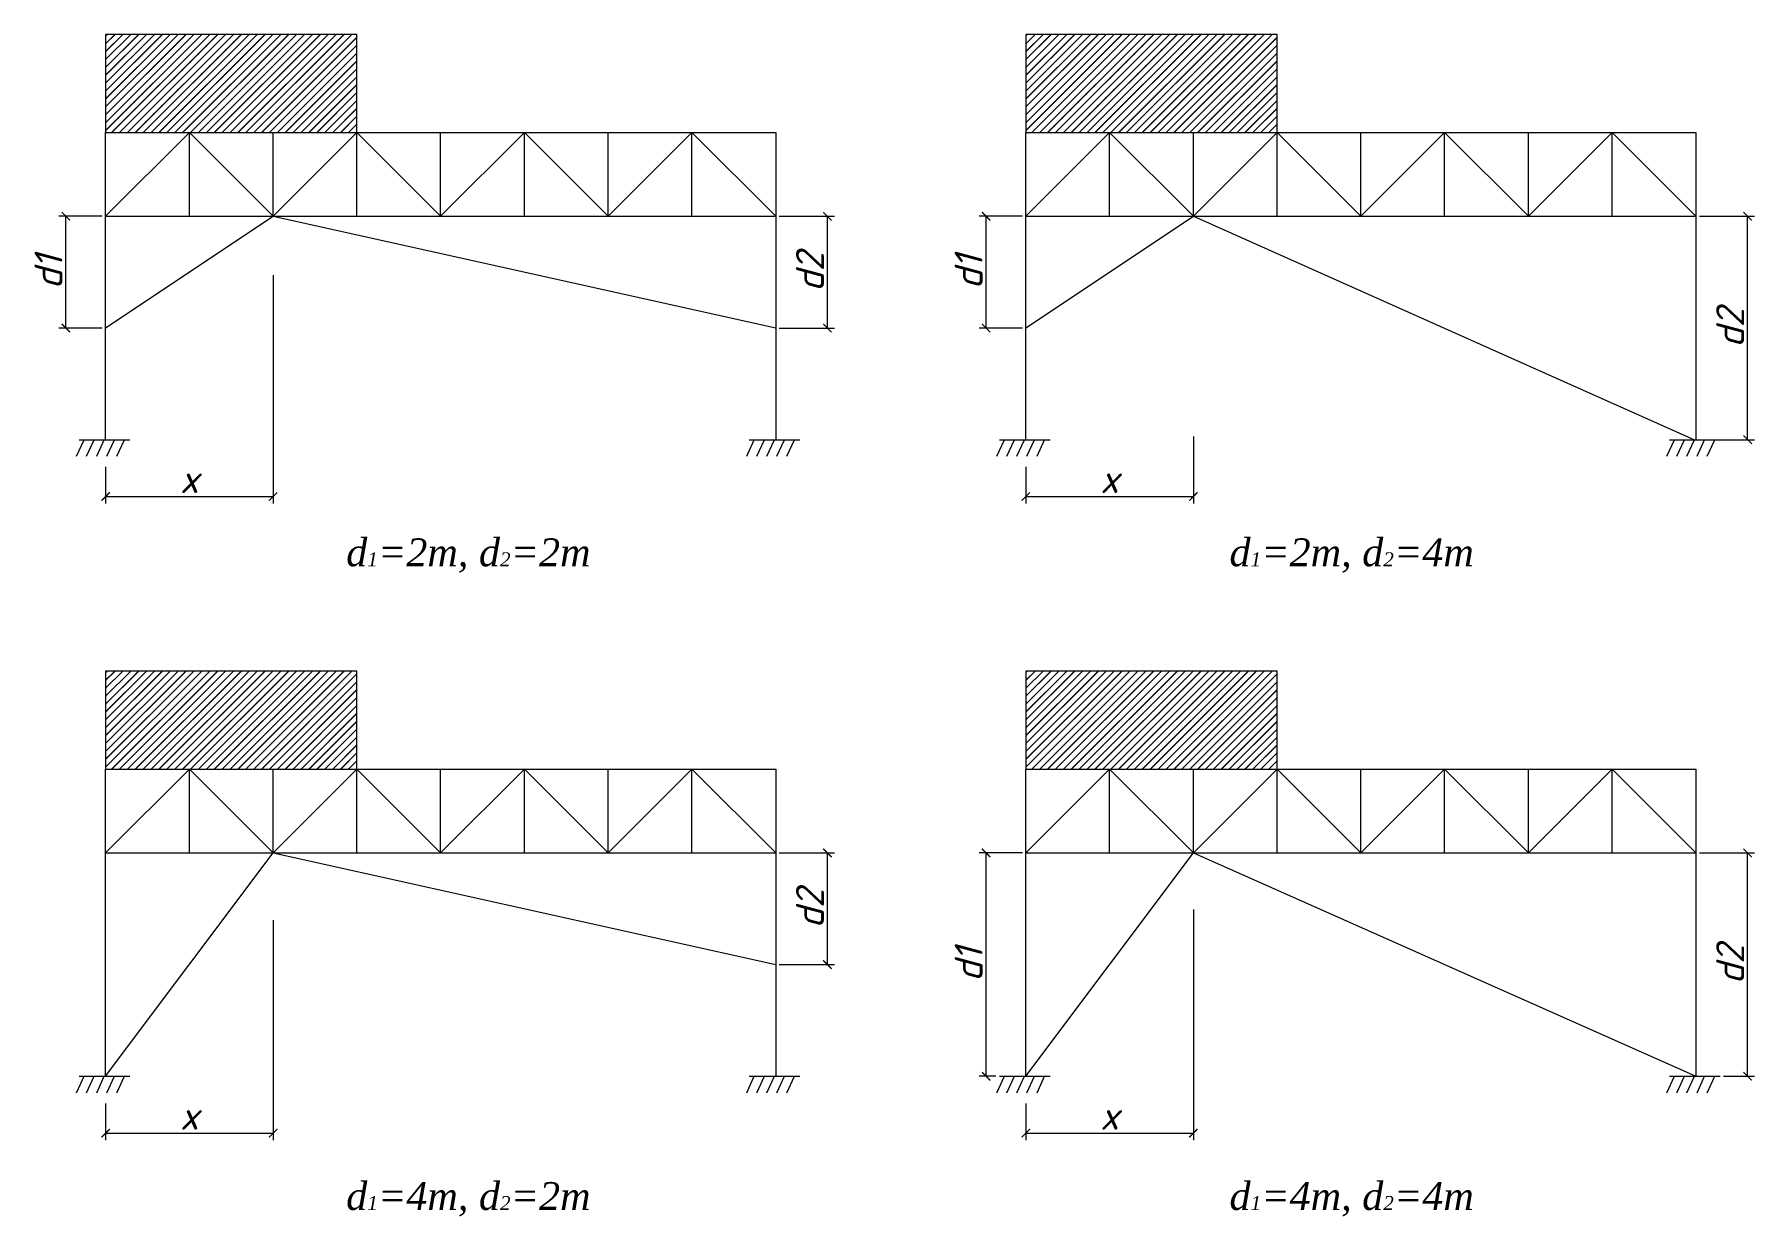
# Model space of a CAD drawing. Header units: millimetres. Extents: x 0 to 4970, y -594 to 1412.
# Drawn here: x 2735.2 to 3043.3, y 1200.3 to 1412 of the extents above; entities that cross this region are included whole.
import ezdxf

# ---------------------------------------------------------------- set-up
doc = ezdxf.new("R2010")
doc.units = ezdxf.units.MM
doc.header["$LTSCALE"] = 0.35
doc.header["$PDMODE"] = 3
doc.layers.get('0').update_dxf_attribs({"lineweight": 50})
doc.layers.add('0.35', color=7, linetype='Continuous', lineweight=35)
doc.layers.add('Kich Thuoc', color=1, linetype='Continuous', lineweight=20)
doc.styles.get("Standard").update_dxf_attribs({"font": 'isocpeur.ttf'})
doc.styles.add('vNTNS', font='times.ttf')
doc.dimstyles.new('Dim100', dxfattribs={"dimtxt": 2.5, "dimasz": 1.5, "dimexe": 1.25, "dimexo": 0.625, "dimtad": 1, "dimlfac": 100, "dimtxsty": 'Standard', "dimblk": 'ARCHTICK', "dimcen": 2.5, "dimadec": 0, "dimazin": 0, "dimtfac": 1, "dimtmove": 0, "dimatfit": 3, "dimfxl": 1, "dimarcsym": 0})

msp = doc.modelspace()

# ---------------------------------------------------------------- texts
at = {"layer": 'Kich Thuoc', "color": 0, "lineweight": 25, "char_height": 5, "width": 61.7765346, "attachment_point": 1, "style": 'vNTNS'}
for s, insert in [('{\\fTimes New Roman|b0|i1|c0|p18;d\\H0.5x;1\\H2x;=2m, d\\H0.5x;2\\H2x;=2m}', (2791.03094, 1321.739347)), ('{\\fTimes New Roman|b0|i1|c0|p18;d\\H0.5x;1\\H2x;=2m, d\\H0.5x;2\\H2x;=4m}', (2949.214154, 1321.739347)), ('{\\fTimes New Roman|b0|i1|c0|p18;d\\H0.5x;1\\H2x;=4m, d\\H0.5x;2\\H2x;=2m}', (2791.03094, 1206.471022)), ('{\\fTimes New Roman|b0|i1|c0|p18;d\\H0.5x;1\\H2x;=4m, d\\H0.5x;2\\H2x;=4m}', (2949.214154, 1206.471022))]:
    msp.add_mtext(s, dxfattribs=dict(at, insert=insert))

# ---------------------------------------------------------------- blocks, each defined once
blk = doc.blocks.new('_ArchTick')
at = {"color": 0, "linetype": 'ByBlock', "const_width": 0.15}
blk.add_lwpolyline([(-0.5, -0.5), (0.5, 0.5)], dxfattribs=at)
blk = doc.blocks.new('*D2498')
at = {"layer": 'Defpoints', "color": 0}
for p in [(2740.83, 1379.41), (2747.95, 1379.41), (2747.95, 1359.41)]:
    blk.add_point(p, dxfattribs=at)
at = {"layer": 'Kich Thuoc', "color": 0, "lineweight": -2}
for p, q in [((2747.32, 1379.41), (2739.58, 1379.41)), ((2740.83, 1359.41), (2740.83, 1379.41)), ((2747.32, 1359.41), (2739.58, 1359.41))]:
    blk.add_line(p, q, dxfattribs=at)
at = {"layer": 'Kich Thuoc', "color": 0, "lineweight": -2, "xscale": 1.5, "yscale": 1.5, "zscale": 1.5}
for p, rotation in [((2740.83, 1379.41), 90), ((2740.83, 1359.41), 270)]:
    blk.add_blockref('_ArchTick', p, dxfattribs=dict(at, rotation=rotation))
at = {"layer": 'Kich Thuoc', "color": 0, "insert": (2737.71, 1369.41), "char_height": 2.5, "attachment_point": 5, "rotation": 90}
blk.add_mtext('{\\fISOCPEUR|b0|i1|c0|p34;\\H2x;d1}', dxfattribs=at)
blk = doc.blocks.new('*D2499')
at = {"layer": 'Defpoints', "color": 0}
for p in [(2777.95, 1369.48), (2747.95, 1335.17), (2777.95, 1329.23)]:
    blk.add_point(p, dxfattribs=at)
at = {"layer": 'Kich Thuoc', "color": 0, "lineweight": -2}
for p, q in [((2777.95, 1368.86), (2777.95, 1327.98)), ((2747.95, 1334.55), (2747.95, 1327.98)), ((2747.95, 1329.23), (2777.95, 1329.23))]:
    blk.add_line(p, q, dxfattribs=at)
at = {"layer": 'Kich Thuoc', "color": 0, "lineweight": -2, "xscale": 1.5, "yscale": 1.5, "zscale": 1.5, "rotation": 180}
blk.add_blockref('_ArchTick', (2747.95, 1329.23), dxfattribs=at)
at = {"layer": 'Kich Thuoc', "color": 0, "lineweight": -2, "xscale": 1.5, "yscale": 1.5, "zscale": 1.5}
blk.add_blockref('_ArchTick', (2777.95, 1329.23), dxfattribs=at)
at = {"layer": 'Kich Thuoc', "color": 0, "insert": (2762.95, 1332.36), "char_height": 2.5, "attachment_point": 5}
blk.add_mtext('{\\fISOCPEUR|b0|i1|c0|p34;\\H2x;x}', dxfattribs=at)
blk = doc.blocks.new('*D2500')
at = {"layer": 'Defpoints', "color": 0}
for p in [(2867.95, 1379.41), (2877.21, 1379.41), (2867.95, 1359.41)]:
    blk.add_point(p, dxfattribs=at)
at = {"layer": 'Kich Thuoc', "color": 0, "lineweight": -2}
for p, q in [((2868.57, 1379.41), (2878.46, 1379.41)), ((2877.21, 1359.41), (2877.21, 1379.41)), ((2868.57, 1359.41), (2878.46, 1359.41))]:
    blk.add_line(p, q, dxfattribs=at)
at = {"layer": 'Kich Thuoc', "color": 0, "lineweight": -2, "xscale": 1.5, "yscale": 1.5, "zscale": 1.5}
for p, rotation in [((2877.21, 1379.41), 90), ((2877.21, 1359.41), 270)]:
    blk.add_blockref('_ArchTick', p, dxfattribs=dict(at, rotation=rotation))
at = {"layer": 'Kich Thuoc', "color": 0, "insert": (2874.08, 1369.41), "char_height": 2.5, "attachment_point": 5, "rotation": 90}
blk.add_mtext('{\\fISOCPEUR|b0|i1|c0|p34;\\H2x;d2}', dxfattribs=at)
blk = doc.blocks.new('*D2501')
at = {"layer": 'Defpoints', "color": 0}
for p in [(2905.63, 1379.41), (2912.74, 1379.41), (2912.74, 1359.41)]:
    blk.add_point(p, dxfattribs=at)
at = {"layer": 'Kich Thuoc', "color": 0, "lineweight": -2}
for p, q in [((2912.12, 1379.41), (2904.38, 1379.41)), ((2905.63, 1359.41), (2905.63, 1379.41)), ((2912.12, 1359.41), (2904.38, 1359.41))]:
    blk.add_line(p, q, dxfattribs=at)
at = {"layer": 'Kich Thuoc', "color": 0, "lineweight": -2, "xscale": 1.5, "yscale": 1.5, "zscale": 1.5}
for p, rotation in [((2905.63, 1379.41), 90), ((2905.63, 1359.41), 270)]:
    blk.add_blockref('_ArchTick', p, dxfattribs=dict(at, rotation=rotation))
at = {"layer": 'Kich Thuoc', "color": 0, "insert": (2902.5, 1369.41), "char_height": 2.5, "attachment_point": 5, "rotation": 90}
blk.add_mtext('{\\fISOCPEUR|b0|i1|c0|p34;\\H2x;d1}', dxfattribs=at)
blk = doc.blocks.new('*D2502')
at = {"layer": 'Defpoints', "color": 0}
for p in [(2942.74, 1340.59), (2912.74, 1335.17), (2942.74, 1329.23)]:
    blk.add_point(p, dxfattribs=at)
at = {"layer": 'Kich Thuoc', "color": 0, "lineweight": -2}
for p, q in [((2942.74, 1339.97), (2942.74, 1327.98)), ((2912.74, 1334.55), (2912.74, 1327.98)), ((2912.74, 1329.23), (2942.74, 1329.23))]:
    blk.add_line(p, q, dxfattribs=at)
at = {"layer": 'Kich Thuoc', "color": 0, "lineweight": -2, "xscale": 1.5, "yscale": 1.5, "zscale": 1.5, "rotation": 180}
blk.add_blockref('_ArchTick', (2912.74, 1329.23), dxfattribs=at)
at = {"layer": 'Kich Thuoc', "color": 0, "lineweight": -2, "xscale": 1.5, "yscale": 1.5, "zscale": 1.5}
blk.add_blockref('_ArchTick', (2942.74, 1329.23), dxfattribs=at)
at = {"layer": 'Kich Thuoc', "color": 0, "insert": (2927.74, 1332.36), "char_height": 2.5, "attachment_point": 5}
blk.add_mtext('{\\fISOCPEUR|b0|i1|c0|p34;\\H2x;x}', dxfattribs=at)
blk = doc.blocks.new('*D2503')
at = {"layer": 'Defpoints', "color": 0}
for p in [(3032.74, 1379.41), (3042, 1379.41), (3032.51, 1339.41)]:
    blk.add_point(p, dxfattribs=at)
at = {"layer": 'Kich Thuoc', "color": 0, "lineweight": -2}
for p, q in [((3033.37, 1379.41), (3043.25, 1379.41)), ((3042, 1339.41), (3042, 1379.41)), ((3033.13, 1339.41), (3043.25, 1339.41))]:
    blk.add_line(p, q, dxfattribs=at)
at = {"layer": 'Kich Thuoc', "color": 0, "lineweight": -2, "xscale": 1.5, "yscale": 1.5, "zscale": 1.5}
for p, rotation in [((3042, 1379.41), 90), ((3042, 1339.41), 270)]:
    blk.add_blockref('_ArchTick', p, dxfattribs=dict(at, rotation=rotation))
at = {"layer": 'Kich Thuoc', "color": 0, "insert": (3038.88, 1359.41), "char_height": 2.5, "attachment_point": 5, "rotation": 90}
blk.add_mtext('{\\fISOCPEUR|b0|i1|c0|p34;\\H2x;d2}', dxfattribs=at)
blk = doc.blocks.new('*D2505')
at = {"layer": 'Defpoints', "color": 0}
for p in [(2777.95, 1254), (2747.95, 1221.18), (2777.95, 1215.24)]:
    blk.add_point(p, dxfattribs=at)
at = {"layer": 'Kich Thuoc', "color": 0, "lineweight": -2}
for p, q in [((2777.95, 1253.38), (2777.95, 1213.99)), ((2747.95, 1220.55), (2747.95, 1213.99)), ((2747.95, 1215.24), (2777.95, 1215.24))]:
    blk.add_line(p, q, dxfattribs=at)
at = {"layer": 'Kich Thuoc', "color": 0, "lineweight": -2, "xscale": 1.5, "yscale": 1.5, "zscale": 1.5, "rotation": 180}
blk.add_blockref('_ArchTick', (2747.95, 1215.24), dxfattribs=at)
at = {"layer": 'Kich Thuoc', "color": 0, "lineweight": -2, "xscale": 1.5, "yscale": 1.5, "zscale": 1.5}
blk.add_blockref('_ArchTick', (2777.95, 1215.24), dxfattribs=at)
at = {"layer": 'Kich Thuoc', "color": 0, "insert": (2762.95, 1218.36), "char_height": 2.5, "attachment_point": 5}
blk.add_mtext('{\\fISOCPEUR|b0|i1|c0|p34;\\H2x;x}', dxfattribs=at)
blk = doc.blocks.new('*D2506')
at = {"layer": 'Defpoints', "color": 0}
for p in [(2867.95, 1265.42), (2877.21, 1265.42), (2867.95, 1245.42)]:
    blk.add_point(p, dxfattribs=at)
at = {"layer": 'Kich Thuoc', "color": 0, "lineweight": -2}
for p, q in [((2868.57, 1265.42), (2878.46, 1265.42)), ((2877.21, 1245.42), (2877.21, 1265.42)), ((2868.57, 1245.42), (2878.46, 1245.42))]:
    blk.add_line(p, q, dxfattribs=at)
at = {"layer": 'Kich Thuoc', "color": 0, "lineweight": -2, "xscale": 1.5, "yscale": 1.5, "zscale": 1.5}
for p, rotation in [((2877.21, 1265.42), 90), ((2877.21, 1245.42), 270)]:
    blk.add_blockref('_ArchTick', p, dxfattribs=dict(at, rotation=rotation))
at = {"layer": 'Kich Thuoc', "color": 0, "insert": (2874.08, 1255.42), "char_height": 2.5, "attachment_point": 5, "rotation": 90}
blk.add_mtext('{\\fISOCPEUR|b0|i1|c0|p34;\\H2x;d2}', dxfattribs=at)
blk = doc.blocks.new('*D2507')
at = {"layer": 'Defpoints', "color": 0}
for p in [(2905.63, 1265.42), (2912.74, 1265.42), (2908.02, 1225.42)]:
    blk.add_point(p, dxfattribs=at)
at = {"layer": 'Kich Thuoc', "color": 0, "lineweight": -2}
for p, q in [((2912.12, 1265.42), (2904.38, 1265.42)), ((2905.63, 1225.42), (2905.63, 1265.42)), ((2907.39, 1225.42), (2904.38, 1225.42))]:
    blk.add_line(p, q, dxfattribs=at)
at = {"layer": 'Kich Thuoc', "color": 0, "lineweight": -2, "xscale": 1.5, "yscale": 1.5, "zscale": 1.5}
for p, rotation in [((2905.63, 1265.42), 90), ((2905.63, 1225.42), 270)]:
    blk.add_blockref('_ArchTick', p, dxfattribs=dict(at, rotation=rotation))
at = {"layer": 'Kich Thuoc', "color": 0, "insert": (2902.5, 1245.42), "char_height": 2.5, "attachment_point": 5, "rotation": 90}
blk.add_mtext('{\\fISOCPEUR|b0|i1|c0|p34;\\H2x;d1}', dxfattribs=at)
blk = doc.blocks.new('*D2508')
at = {"layer": 'Defpoints', "color": 0}
for p in [(2942.74, 1255.89), (2912.74, 1221.18), (2942.74, 1215.24)]:
    blk.add_point(p, dxfattribs=at)
at = {"layer": 'Kich Thuoc', "color": 0, "lineweight": -2}
for p, q in [((2942.74, 1255.26), (2942.74, 1213.99)), ((2912.74, 1220.55), (2912.74, 1213.99)), ((2912.74, 1215.24), (2942.74, 1215.24))]:
    blk.add_line(p, q, dxfattribs=at)
at = {"layer": 'Kich Thuoc', "color": 0, "lineweight": -2, "xscale": 1.5, "yscale": 1.5, "zscale": 1.5, "rotation": 180}
blk.add_blockref('_ArchTick', (2912.74, 1215.24), dxfattribs=at)
at = {"layer": 'Kich Thuoc', "color": 0, "lineweight": -2, "xscale": 1.5, "yscale": 1.5, "zscale": 1.5}
blk.add_blockref('_ArchTick', (2942.74, 1215.24), dxfattribs=at)
at = {"layer": 'Kich Thuoc', "color": 0, "insert": (2927.74, 1218.36), "char_height": 2.5, "attachment_point": 5}
blk.add_mtext('{\\fISOCPEUR|b0|i1|c0|p34;\\H2x;x}', dxfattribs=at)
blk = doc.blocks.new('*D2509')
at = {"layer": 'Defpoints', "color": 0}
for p in [(3032.74, 1265.42), (3042, 1265.42), (3037.08, 1225.42)]:
    blk.add_point(p, dxfattribs=at)
at = {"layer": 'Kich Thuoc', "color": 0, "lineweight": -2}
for p, q in [((3033.37, 1265.42), (3043.25, 1265.42)), ((3042, 1225.42), (3042, 1265.42)), ((3037.71, 1225.42), (3043.25, 1225.42))]:
    blk.add_line(p, q, dxfattribs=at)
at = {"layer": 'Kich Thuoc', "color": 0, "lineweight": -2, "xscale": 1.5, "yscale": 1.5, "zscale": 1.5}
for p, rotation in [((3042, 1265.42), 90), ((3042, 1225.42), 270)]:
    blk.add_blockref('_ArchTick', p, dxfattribs=dict(at, rotation=rotation))
at = {"layer": 'Kich Thuoc', "color": 0, "insert": (3038.88, 1245.42), "char_height": 2.5, "attachment_point": 5, "rotation": 90}
blk.add_mtext('{\\fISOCPEUR|b0|i1|c0|p34;\\H2x;d2}', dxfattribs=at)

# ---------------------------------------------------------------- dimensions: what is measured, and where the dimension line sits
at = {"layer": 'Kich Thuoc', "color": 0}
for base, p1, p2, text, picture, middle in [((2740.832378, 1379.413501), (2747.945775, 1359.413501), (2747.945775, 1379.413501), '{\\fISOCPEUR|b0|i1|c0|p34;\\H2x;d1}', '*D2498', (2737.707378, 1369.413501)), ((2877.208537, 1379.413501), (2867.945775, 1359.413501), (2867.945775, 1379.413501), '{\\fISOCPEUR|b0|i1|c0|p34;\\H2x;d2}', '*D2500', (2874.083537, 1369.413501)), ((2905.627645, 1379.413501), (2912.741042, 1359.413501), (2912.741042, 1379.413501), '{\\fISOCPEUR|b0|i1|c0|p34;\\H2x;d1}', '*D2501', (2902.502645, 1369.413501)), ((3042.003804, 1379.413501), (3032.506975, 1339.413501), (3032.741042, 1379.413501), '{\\fISOCPEUR|b0|i1|c0|p34;\\H2x;d2}', '*D2503', (3038.878804, 1359.413501)), ((2877.208537, 1265.419168), (2867.945775, 1245.419168), (2867.945775, 1265.419168), '{\\fISOCPEUR|b0|i1|c0|p34;\\H2x;d2}', '*D2506', (2874.083537, 1255.419168)), ((2905.627645, 1265.419168), (2908.016675, 1225.419168), (2912.741042, 1265.419168), '{\\fISOCPEUR|b0|i1|c0|p34;\\H2x;d1}', '*D2507', (2902.502645, 1245.419168)), ((3042.003804, 1265.419168), (3037.083559, 1225.419168), (3032.741042, 1265.419168), '{\\fISOCPEUR|b0|i1|c0|p34;\\H2x;d2}', '*D2509', (3038.878804, 1245.419168))]:
    dim = msp.add_linear_dim(base=base, p1=p1, p2=p2, angle=90, text=text, dimstyle='Dim100', dxfattribs=at)
    dim.commit()
    dim.dimension.update_dxf_attribs({"geometry": picture, "text_midpoint": middle})
for base, p1, p2, picture, middle in [((2777.945775, 1329.231472), (2747.945775, 1335.170969), (2777.945775, 1369.483017), '*D2499', (2762.945775, 1332.356472)), ((2942.741042, 1329.231472), (2912.741042, 1335.170969), (2942.741042, 1340.592951), '*D2502', (2927.741042, 1332.356472)), ((2777.945775, 1215.237139), (2747.945775, 1221.176636), (2777.945775, 1254.004733), '*D2505', (2762.945775, 1218.362139)), ((2942.741042, 1215.237139), (2912.741042, 1221.176636), (2942.741042, 1255.889144), '*D2508', (2927.741042, 1218.362139))]:
    dim = msp.add_linear_dim(base=base, p1=p1, p2=p2, text='{\\fISOCPEUR|b0|i1|c0|p34;\\H2x;x}', dimstyle='Dim100', dxfattribs=at)
    dim.commit()
    dim.dimension.update_dxf_attribs({"geometry": picture, "text_midpoint": middle})

# ---------------------------------------------------------------- hatches: boundary and pattern name
at = {"layer": 'Kich Thuoc', "lineweight": 25}
h = msp.add_hatch(dxfattribs=at)
h.set_pattern_fill('JIS_LC_20', color=0, scale=0.05, style=0)
h.set_pattern_definition([(45, (1325.4468, 627.0446), (-0.7071068, 0.7071068), []), (45, (1325.4668, 627.0446), (-0.7071068, 0.7071068), [])])
h.paths.add_polyline_path([(2792.945775, 1411.983171), (2747.945775, 1411.983171), (2747.945775, 1394.413501), (2792.945775, 1394.413501)])
h = msp.add_hatch(dxfattribs=at)
h.set_pattern_fill('JIS_LC_20', color=0, scale=0.05, style=0)
h.set_pattern_definition([(45, (1490.242, 627.0446), (-0.7071068, 0.7071068), []), (45, (1490.262, 627.0446), (-0.7071068, 0.7071068), [])])
h.paths.add_polyline_path([(2957.741042, 1411.983171), (2912.741042, 1411.983171), (2912.741042, 1394.413501), (2957.741042, 1394.413501)])
h = msp.add_hatch(dxfattribs=at)
h.set_pattern_fill('JIS_LC_20', color=0, scale=0.05, style=0)
h.set_pattern_definition([(45, (1325.4468, 513.0503), (-0.7071068, 0.7071068), []), (45, (1325.4668, 513.0503), (-0.7071068, 0.7071068), [])])
h.paths.add_polyline_path([(2792.945775, 1297.988839), (2747.945775, 1297.988839), (2747.945775, 1280.419168), (2792.945775, 1280.419168)])
h = msp.add_hatch(dxfattribs=at)
h.set_pattern_fill('JIS_LC_20', color=0, scale=0.05, style=0)
h.set_pattern_definition([(45, (1490.242, 513.0503), (-0.7071068, 0.7071068), []), (45, (1490.262, 513.0503), (-0.7071068, 0.7071068), [])])
h.paths.add_polyline_path([(2957.741042, 1297.988839), (2912.741042, 1297.988839), (2912.741042, 1280.419168), (2957.741042, 1280.419168)])

# ---------------------------------------------------------------- linework, layer by layer
at = {"layer": '0.35', "color": 0, "lineweight": 25}
for p, q in [((2747.945775, 1379.413501), (2747.945775, 1394.413501)), ((2747.945775, 1394.413501), (2867.945775, 1394.413501)), ((2747.945775, 1379.413501), (2762.945775, 1394.413501)), ((2762.945775, 1379.413501), (2762.945775, 1394.413501)), ((2762.945775, 1394.413501), (2777.945775, 1379.413501)), ((2777.945775, 1379.413501), (2777.945775, 1394.413501)), ((2777.945775, 1379.413501), (2792.945775, 1394.413501)), ((2792.945775, 1379.413501), (2792.945775, 1394.413501)), ((2792.945775, 1394.413501), (2807.945775, 1379.413501)), ((2807.945775, 1379.413501), (2807.945775, 1394.413501)), ((2807.945775, 1379.413501), (2822.945775, 1394.413501)), ((2822.945775, 1379.413501), (2822.945775, 1394.413501)), ((2822.945775, 1394.413501), (2837.945775, 1379.413501)), ((2837.945775, 1379.413501), (2837.945775, 1394.413501)), ((2837.945775, 1379.413501), (2852.945775, 1394.413501)), ((2852.945775, 1379.413501), (2852.945775, 1394.413501)), ((2852.945775, 1394.413501), (2867.945775, 1379.413501)), ((2867.945775, 1394.413501), (2867.945775, 1339.413501)), ((2912.741042, 1379.413501), (2912.741042, 1394.413501)), ((2912.741042, 1394.413501), (3032.741042, 1394.413501)), ((2912.741042, 1379.413501), (2927.741042, 1394.413501)), ((2927.741042, 1379.413501), (2927.741042, 1394.413501)), ((2927.741042, 1394.413501), (2942.741042, 1379.413501)), ((2942.741042, 1379.413501), (2942.741042, 1394.413501)), ((2942.741042, 1379.413501), (2957.741042, 1394.413501)), ((2957.741042, 1379.413501), (2957.741042, 1394.413501)), ((2957.741042, 1394.413501), (2972.741042, 1379.413501)), ((2972.741042, 1379.413501), (2972.741042, 1394.413501)), ((2972.741042, 1379.413501), (2987.741042, 1394.413501)), ((2987.741042, 1379.413501), (2987.741042, 1394.413501)), ((2987.741042, 1394.413501), (3002.741042, 1379.413501)), ((3002.741042, 1379.413501), (3002.741042, 1394.413501)), ((3002.741042, 1379.413501), (3017.741042, 1394.413501)), ((3017.741042, 1379.413501), (3017.741042, 1394.413501)), ((3017.741042, 1394.413501), (3032.741042, 1379.413501)), ((3032.741042, 1394.413501), (3032.741042, 1339.413501)), ((2747.945775, 1339.413501), (2747.945775, 1379.413501)), ((2747.945775, 1379.413501), (2867.945775, 1379.413501)), ((2912.741042, 1339.413501), (2912.741042, 1379.413501)), ((2912.741042, 1379.413501), (3032.741042, 1379.413501)), ((2742.749794, 1336.451903), (2744.111708, 1339.413501)), ((2743.221408, 1339.413501), (2752.288292, 1339.413501)), ((2744.549794, 1336.451903), (2745.911708, 1339.413501)), ((2746.349794, 1336.451903), (2747.711708, 1339.413501)), ((2748.149794, 1336.451903), (2749.511708, 1339.413501)), ((2749.949794, 1336.451903), (2751.311708, 1339.413501)), ((2862.749794, 1336.451903), (2864.111708, 1339.413501)), ((2863.221408, 1339.413501), (2872.288292, 1339.413501)), ((2864.549794, 1336.451903), (2865.911708, 1339.413501)), ((2866.349794, 1336.451903), (2867.711708, 1339.413501)), ((2868.149794, 1336.451903), (2869.511708, 1339.413501)), ((2869.949794, 1336.451903), (2871.311708, 1339.413501)), ((2907.545061, 1336.451903), (2908.906975, 1339.413501)), ((2908.016675, 1339.413501), (2917.083559, 1339.413501)), ((2909.345061, 1336.451903), (2910.706975, 1339.413501)), ((2911.145061, 1336.451903), (2912.506975, 1339.413501)), ((2912.945061, 1336.451903), (2914.306975, 1339.413501)), ((2914.745061, 1336.451903), (2916.106975, 1339.413501)), ((3027.545061, 1336.451903), (3028.906975, 1339.413501)), ((3028.016675, 1339.413501), (3037.083559, 1339.413501)), ((3029.345061, 1336.451903), (3030.706975, 1339.413501)), ((3031.145061, 1336.451903), (3032.506975, 1339.413501)), ((3032.945061, 1336.451903), (3034.306975, 1339.413501)), ((3034.745061, 1336.451903), (3036.106975, 1339.413501)), ((2747.945775, 1265.419168), (2747.945775, 1280.419168)), ((2747.945775, 1280.419168), (2867.945775, 1280.419168)), ((2747.945775, 1265.419168), (2762.945775, 1280.419168)), ((2762.945775, 1265.419168), (2762.945775, 1280.419168)), ((2762.945775, 1280.419168), (2777.945775, 1265.419168)), ((2777.945775, 1265.419168), (2777.945775, 1280.419168)), ((2777.945775, 1265.419168), (2792.945775, 1280.419168)), ((2792.945775, 1265.419168), (2792.945775, 1280.419168)), ((2792.945775, 1280.419168), (2807.945775, 1265.419168)), ((2807.945775, 1265.419168), (2807.945775, 1280.419168)), ((2807.945775, 1265.419168), (2822.945775, 1280.419168)), ((2822.945775, 1265.419168), (2822.945775, 1280.419168)), ((2822.945775, 1280.419168), (2837.945775, 1265.419168)), ((2837.945775, 1265.419168), (2837.945775, 1280.419168)), ((2837.945775, 1265.419168), (2852.945775, 1280.419168)), ((2852.945775, 1265.419168), (2852.945775, 1280.419168)), ((2852.945775, 1280.419168), (2867.945775, 1265.419168)), ((2867.945775, 1280.419168), (2867.945775, 1225.419168)), ((2912.741042, 1265.419168), (2912.741042, 1280.419168)), ((2912.741042, 1280.419168), (3032.741042, 1280.419168)), ((2912.741042, 1265.419168), (2927.741042, 1280.419168)), ((2927.741042, 1265.419168), (2927.741042, 1280.419168)), ((2927.741042, 1280.419168), (2942.741042, 1265.419168)), ((2942.741042, 1265.419168), (2942.741042, 1280.419168)), ((2942.741042, 1265.419168), (2957.741042, 1280.419168)), ((2957.741042, 1265.419168), (2957.741042, 1280.419168)), ((2957.741042, 1280.419168), (2972.741042, 1265.419168)), ((2972.741042, 1265.419168), (2972.741042, 1280.419168)), ((2972.741042, 1265.419168), (2987.741042, 1280.419168)), ((2987.741042, 1265.419168), (2987.741042, 1280.419168)), ((2987.741042, 1280.419168), (3002.741042, 1265.419168)), ((3002.741042, 1265.419168), (3002.741042, 1280.419168)), ((3002.741042, 1265.419168), (3017.741042, 1280.419168)), ((3017.741042, 1265.419168), (3017.741042, 1280.419168)), ((3017.741042, 1280.419168), (3032.741042, 1265.419168)), ((3032.741042, 1280.419168), (3032.741042, 1225.419168)), ((2747.945775, 1225.419168), (2747.945775, 1265.419168)), ((2747.945775, 1265.419168), (2867.945775, 1265.419168)), ((2912.741042, 1225.419168), (2912.741042, 1265.419168)), ((2912.741042, 1265.419168), (3032.741042, 1265.419168)), ((2742.749794, 1222.457571), (2744.111708, 1225.419168)), ((2743.221408, 1225.419168), (2752.288292, 1225.419168)), ((2744.549794, 1222.457571), (2745.911708, 1225.419168)), ((2746.349794, 1222.457571), (2747.711708, 1225.419168)), ((2748.149794, 1222.457571), (2749.511708, 1225.419168)), ((2749.949794, 1222.457571), (2751.311708, 1225.419168)), ((2862.749794, 1222.457571), (2864.111708, 1225.419168)), ((2863.221408, 1225.419168), (2872.288292, 1225.419168)), ((2864.549794, 1222.457571), (2865.911708, 1225.419168)), ((2866.349794, 1222.457571), (2867.711708, 1225.419168)), ((2868.149794, 1222.457571), (2869.511708, 1225.419168)), ((2869.949794, 1222.457571), (2871.311708, 1225.419168)), ((2907.545061, 1222.457571), (2908.906975, 1225.419168)), ((2908.016675, 1225.419168), (2917.083559, 1225.419168)), ((2909.345061, 1222.457571), (2910.706975, 1225.419168)), ((2911.145061, 1222.457571), (2912.506975, 1225.419168)), ((2912.945061, 1222.457571), (2914.306975, 1225.419168)), ((2914.745061, 1222.457571), (2916.106975, 1225.419168)), ((3027.545061, 1222.457571), (3028.906975, 1225.419168)), ((3028.016675, 1225.419168), (3037.083559, 1225.419168)), ((3029.345061, 1222.457571), (3030.706975, 1225.419168)), ((3031.145061, 1222.457571), (3032.506975, 1225.419168)), ((3032.945061, 1222.457571), (3034.306975, 1225.419168)), ((3034.745061, 1222.457571), (3036.106975, 1225.419168))]:
    msp.add_line(p, q, dxfattribs=at)
at = {"layer": 'Kich Thuoc', "color": 0, "lineweight": 25}
for p, q in [((2792.945775, 1411.983171), (2747.945775, 1411.983171)), ((2747.945775, 1411.983171), (2747.945775, 1394.413501)), ((2792.945775, 1394.413501), (2792.945775, 1411.983171)), ((2957.741042, 1411.983171), (2912.741042, 1411.983171)), ((2912.741042, 1411.983171), (2912.741042, 1394.413501)), ((2957.741042, 1394.413501), (2957.741042, 1411.983171)), ((2762.945775, 1394.413501), (2807.945775, 1394.413501)), ((2762.945775, 1394.413501), (2807.945775, 1394.413501)), ((2927.741042, 1394.413501), (2972.741042, 1394.413501)), ((2927.741042, 1394.413501), (2972.741042, 1394.413501)), ((2747.945775, 1359.413501), (2777.945775, 1379.413501)), ((2777.945775, 1379.413501), (2867.945775, 1359.413501)), ((2912.741042, 1359.413501), (2942.741042, 1379.413501)), ((2942.741042, 1379.413501), (3032.506975, 1339.413501)), ((2792.945775, 1297.988839), (2747.945775, 1297.988839)), ((2747.945775, 1297.988839), (2747.945775, 1280.419168)), ((2792.945775, 1280.419168), (2792.945775, 1297.988839)), ((2957.741042, 1297.988839), (2912.741042, 1297.988839)), ((2912.741042, 1297.988839), (2912.741042, 1280.419168)), ((2957.741042, 1280.419168), (2957.741042, 1297.988839)), ((2762.945775, 1280.419168), (2807.945775, 1280.419168)), ((2762.945775, 1280.419168), (2807.945775, 1280.419168)), ((2927.741042, 1280.419168), (2972.741042, 1280.419168)), ((2927.741042, 1280.419168), (2972.741042, 1280.419168)), ((2747.945775, 1225.419168), (2777.945775, 1265.419168)), ((2777.945775, 1265.419168), (2867.945775, 1245.419168)), ((2912.741042, 1225.419168), (2942.741042, 1265.419168)), ((2942.741042, 1265.419168), (3032.741042, 1225.419168))]:
    msp.add_line(p, q, dxfattribs=at)

msp.set_redraw_order([(e.dxf.handle, doc.entitydb.next_handle()) for e in msp.query("TEXT MTEXT ATTDEF DIMENSION ARC_DIMENSION")])  # texts and dimensions are drawn at this point

doc.saveas('drawing.dxf')
